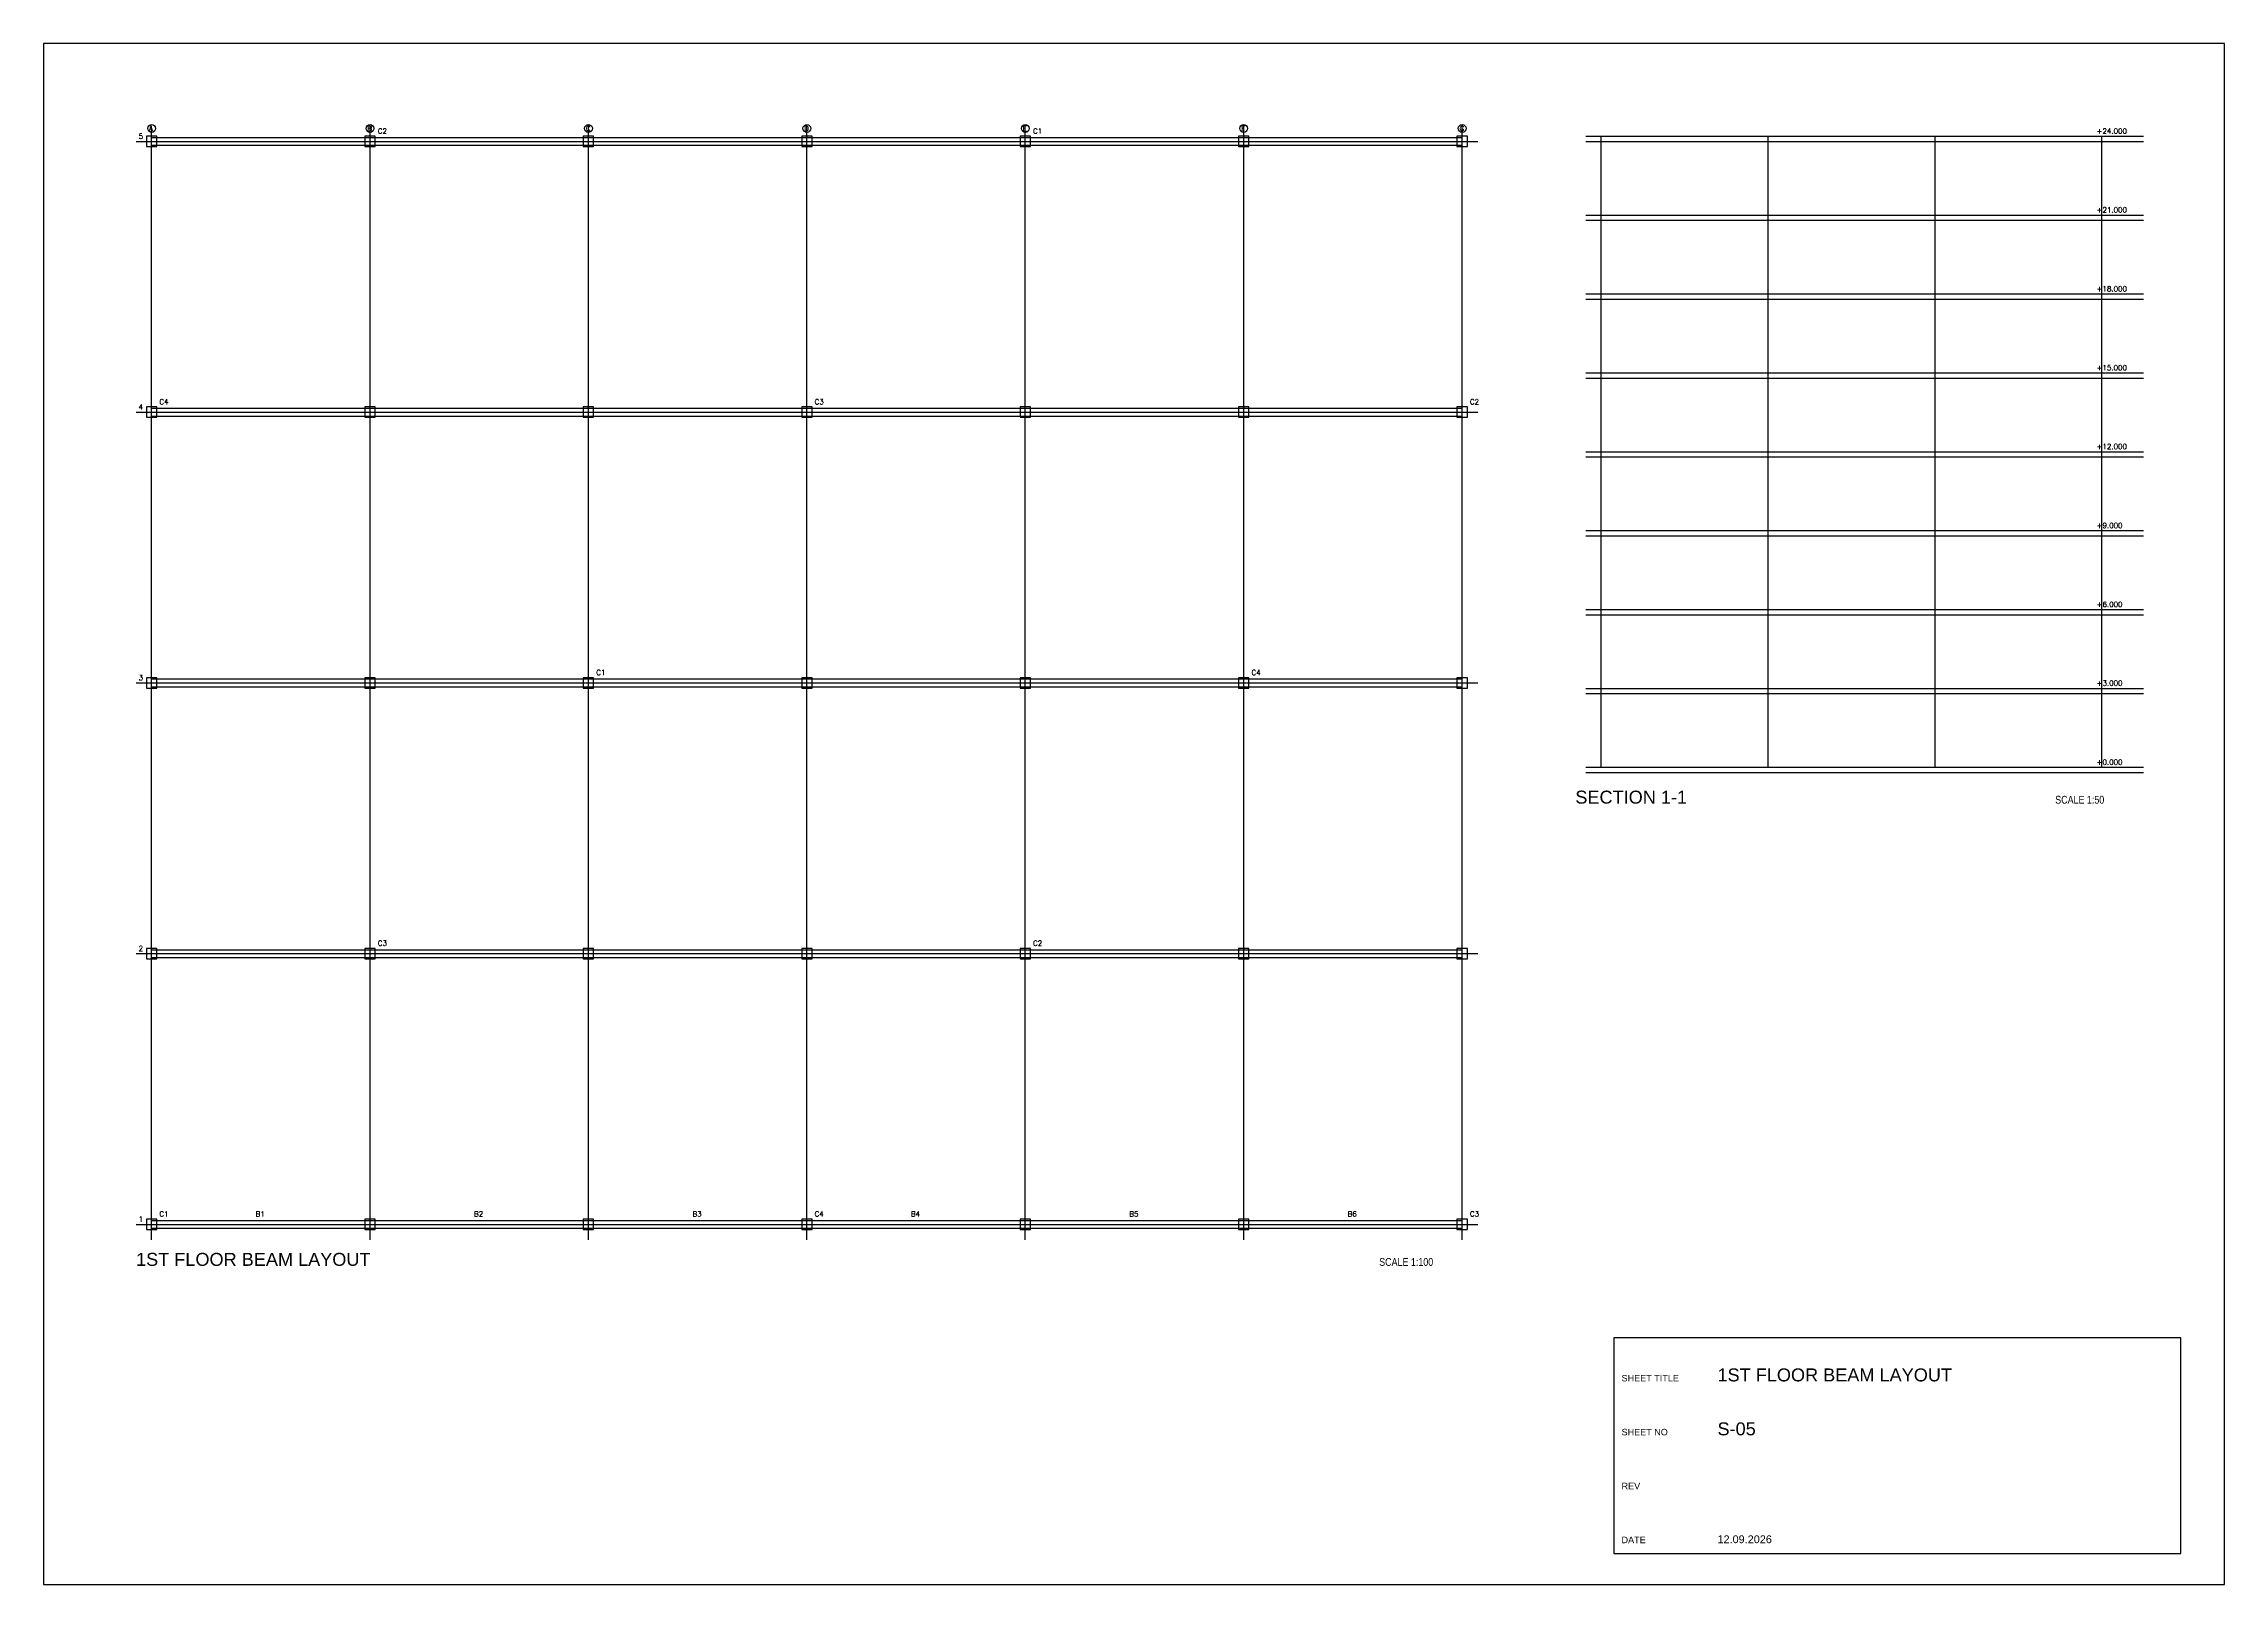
# Model space of a CAD drawing. Header units: millimetres. Extents: x 0 to 12841, y 0 to 594.
# Drawn here: x 4000 to 4841, y 0 to 594 of the extents above; entities that cross this region are included whole.
import ezdxf

# ---------------------------------------------------------------- set-up
doc = ezdxf.new("R2010")
doc.units = ezdxf.units.MM
for name, color, linetype in [('BEAM', 7, 'Continuous'), ('COLUMN', 7, 'Continuous'), ('FRAME', 7, 'Continuous'), ('GRID', 7, 'Continuous'), ('LEVEL', 7, 'Continuous'), ('SECTION', 7, 'Continuous'), ('TITLE', 7, 'Continuous'), ('TITLES', 7, 'Continuous')]:
    doc.layers.add(name, color=color, linetype=linetype)
doc.styles.add('Arial', font='arial.ttf')
doc.styles.add('ROMANS', font='romans.shx')
doc.styles.add('SWISSC', font='swissc.ttf')

msp = doc.modelspace()

# ---------------------------------------------------------------- linework, layer by layer
at = {"layer": 'BEAM'}
for p, q in [((4041.64, 557.8), (4113.84, 557.8)), ((4113.84, 557.8), (4186.05, 557.8)), ((4186.05, 557.8), (4258.25, 557.8)), ((4258.25, 557.8), (4330.45, 557.8)), ((4330.45, 557.8), (4402.65, 557.8)), ((4402.65, 557.8), (4474.86, 557.8)), ((4474.86, 557.8), (4547.06, 557.8)), ((4041.64, 554.8), (4113.84, 554.8)), ((4113.84, 554.8), (4186.05, 554.8)), ((4186.05, 554.8), (4258.25, 554.8)), ((4258.25, 554.8), (4330.45, 554.8)), ((4330.45, 554.8), (4402.65, 554.8)), ((4402.65, 554.8), (4474.86, 554.8)), ((4474.86, 554.8), (4547.06, 554.8)), ((4041.64, 453.43), (4113.84, 453.43)), ((4041.64, 450.43), (4113.84, 450.43)), ((4113.84, 453.43), (4186.05, 453.43)), ((4113.84, 450.43), (4186.05, 450.43)), ((4186.05, 453.43), (4258.25, 453.43)), ((4186.05, 450.43), (4258.25, 450.43)), ((4258.25, 453.43), (4330.45, 453.43)), ((4258.25, 450.43), (4330.45, 450.43)), ((4330.45, 453.43), (4402.65, 453.43)), ((4330.45, 450.43), (4402.65, 450.43)), ((4402.65, 453.43), (4474.86, 453.43)), ((4402.65, 450.43), (4474.86, 450.43)), ((4474.86, 453.43), (4547.06, 453.43)), ((4474.86, 450.43), (4547.06, 450.43)), ((4041.64, 349.05), (4113.84, 349.05)), ((4041.64, 346.05), (4113.84, 346.05)), ((4113.84, 349.05), (4186.05, 349.05)), ((4113.84, 346.05), (4186.05, 346.05)), ((4186.05, 349.05), (4258.25, 349.05)), ((4186.05, 346.05), (4258.25, 346.05)), ((4258.25, 349.05), (4330.45, 349.05)), ((4258.25, 346.05), (4330.45, 346.05)), ((4330.45, 349.05), (4402.65, 349.05)), ((4330.45, 346.05), (4402.65, 346.05)), ((4402.65, 349.05), (4474.86, 349.05)), ((4402.65, 346.05), (4474.86, 346.05)), ((4474.86, 349.05), (4547.06, 349.05)), ((4474.86, 346.05), (4547.06, 346.05)), ((4041.64, 244.68), (4113.84, 244.68)), ((4113.84, 244.68), (4186.05, 244.68)), ((4186.05, 244.68), (4258.25, 244.68)), ((4258.25, 244.68), (4330.45, 244.68)), ((4330.45, 244.68), (4402.65, 244.68)), ((4402.65, 244.68), (4474.86, 244.68)), ((4474.86, 244.68), (4547.06, 244.68)), ((4041.64, 241.68), (4113.84, 241.68)), ((4113.84, 241.68), (4186.05, 241.68)), ((4186.05, 241.68), (4258.25, 241.68)), ((4258.25, 241.68), (4330.45, 241.68)), ((4330.45, 241.68), (4402.65, 241.68)), ((4402.65, 241.68), (4474.86, 241.68)), ((4474.86, 241.68), (4547.06, 241.68)), ((4041.64, 140.3), (4113.84, 140.3)), ((4041.64, 137.3), (4113.84, 137.3)), ((4113.84, 140.3), (4186.05, 140.3)), ((4113.84, 137.3), (4186.05, 137.3)), ((4186.05, 140.3), (4258.25, 140.3)), ((4186.05, 137.3), (4258.25, 137.3)), ((4258.25, 140.3), (4330.45, 140.3)), ((4258.25, 137.3), (4330.45, 137.3)), ((4330.45, 140.3), (4402.65, 140.3)), ((4330.45, 137.3), (4402.65, 137.3)), ((4402.65, 140.3), (4474.86, 140.3)), ((4402.65, 137.3), (4474.86, 137.3)), ((4474.86, 140.3), (4547.06, 140.3)), ((4474.86, 137.3), (4547.06, 137.3))]:
    msp.add_line(p, q, dxfattribs=at)
at = {"layer": 'COLUMN'}
for points in [[(4039.64, 554.3), (4043.64, 554.3), (4043.64, 558.3), (4039.64, 558.3)], [(4123.88, 554.3), (4127.88, 554.3), (4127.88, 558.3), (4123.88, 558.3)], [(4208.11, 554.3), (4212.11, 554.3), (4212.11, 558.3), (4208.11, 558.3)], [(4292.35, 554.3), (4296.35, 554.3), (4296.35, 558.3), (4292.35, 558.3)], [(4376.59, 554.3), (4380.59, 554.3), (4380.59, 558.3), (4376.59, 558.3)], [(4460.82, 554.3), (4464.82, 554.3), (4464.82, 558.3), (4460.82, 558.3)], [(4545.06, 554.3), (4549.06, 554.3), (4549.06, 558.3), (4545.06, 558.3)], [(4039.64, 449.93), (4043.64, 449.93), (4043.64, 453.93), (4039.64, 453.93)], [(4123.88, 449.93), (4127.88, 449.93), (4127.88, 453.93), (4123.88, 453.93)], [(4208.11, 449.93), (4212.11, 449.93), (4212.11, 453.93), (4208.11, 453.93)], [(4292.35, 449.93), (4296.35, 449.93), (4296.35, 453.93), (4292.35, 453.93)], [(4376.59, 449.93), (4380.59, 449.93), (4380.59, 453.93), (4376.59, 453.93)], [(4460.82, 449.93), (4464.82, 449.93), (4464.82, 453.93), (4460.82, 453.93)], [(4545.06, 449.93), (4549.06, 449.93), (4549.06, 453.93), (4545.06, 453.93)], [(4039.64, 345.55), (4043.64, 345.55), (4043.64, 349.55), (4039.64, 349.55)], [(4123.88, 345.55), (4127.88, 345.55), (4127.88, 349.55), (4123.88, 349.55)], [(4208.11, 345.55), (4212.11, 345.55), (4212.11, 349.55), (4208.11, 349.55)], [(4292.35, 345.55), (4296.35, 345.55), (4296.35, 349.55), (4292.35, 349.55)], [(4376.59, 345.55), (4380.59, 345.55), (4380.59, 349.55), (4376.59, 349.55)], [(4460.82, 345.55), (4464.82, 345.55), (4464.82, 349.55), (4460.82, 349.55)], [(4545.06, 345.55), (4549.06, 345.55), (4549.06, 349.55), (4545.06, 349.55)], [(4039.64, 241.18), (4043.64, 241.18), (4043.64, 245.18), (4039.64, 245.18)], [(4123.88, 241.18), (4127.88, 241.18), (4127.88, 245.18), (4123.88, 245.18)], [(4208.11, 241.18), (4212.11, 241.18), (4212.11, 245.18), (4208.11, 245.18)], [(4292.35, 241.18), (4296.35, 241.18), (4296.35, 245.18), (4292.35, 245.18)], [(4376.59, 241.18), (4380.59, 241.18), (4380.59, 245.18), (4376.59, 245.18)], [(4460.82, 241.18), (4464.82, 241.18), (4464.82, 245.18), (4460.82, 245.18)], [(4545.06, 241.18), (4549.06, 241.18), (4549.06, 245.18), (4545.06, 245.18)], [(4039.64, 136.8), (4043.64, 136.8), (4043.64, 140.8), (4039.64, 140.8)], [(4123.88, 136.8), (4127.88, 136.8), (4127.88, 140.8), (4123.88, 140.8)], [(4208.11, 136.8), (4212.11, 136.8), (4212.11, 140.8), (4208.11, 140.8)], [(4292.35, 136.8), (4296.35, 136.8), (4296.35, 140.8), (4292.35, 140.8)], [(4376.59, 136.8), (4380.59, 136.8), (4380.59, 140.8), (4376.59, 140.8)], [(4460.82, 136.8), (4464.82, 136.8), (4464.82, 140.8), (4460.82, 140.8)], [(4545.06, 136.8), (4549.06, 136.8), (4549.06, 140.8), (4545.06, 140.8)]]:
    msp.add_lwpolyline(points, close=True, dxfattribs=at)
at = {"layer": 'FRAME'}
msp.add_lwpolyline([(4000, 0), (4841, 0), (4841, 594), (4000, 594)], close=True, dxfattribs=at)
at = {"layer": 'GRID'}
for p, q in [((4035.64, 556.3), (4109.56, 556.3)), ((4041.64, 490.72), (4041.64, 562.3)), ((4109.56, 556.3), (4183.47, 556.3)), ((4125.88, 490.72), (4125.88, 562.3)), ((4183.47, 556.3), (4257.39, 556.3)), ((4210.11, 490.72), (4210.11, 562.3)), ((4257.39, 556.3), (4331.31, 556.3)), ((4294.35, 490.72), (4294.35, 562.3)), ((4331.31, 556.3), (4405.23, 556.3)), ((4378.59, 490.72), (4378.59, 562.3)), ((4405.23, 556.3), (4479.14, 556.3)), ((4462.82, 490.72), (4462.82, 562.3)), ((4479.14, 556.3), (4553.06, 556.3)), ((4547.06, 490.72), (4547.06, 562.3)), ((4041.64, 419.13), (4041.64, 490.72)), ((4125.88, 419.13), (4125.88, 490.72)), ((4210.11, 419.13), (4210.11, 490.72)), ((4294.35, 419.13), (4294.35, 490.72)), ((4378.59, 419.13), (4378.59, 490.72)), ((4462.82, 419.13), (4462.82, 490.72)), ((4547.06, 419.13), (4547.06, 490.72)), ((4035.64, 451.93), (4109.56, 451.93)), ((4109.56, 451.93), (4183.47, 451.93)), ((4183.47, 451.93), (4257.39, 451.93)), ((4257.39, 451.93), (4331.31, 451.93)), ((4331.31, 451.93), (4405.23, 451.93)), ((4405.23, 451.93), (4479.14, 451.93)), ((4479.14, 451.93), (4553.06, 451.93)), ((4041.64, 347.55), (4041.64, 419.13)), ((4125.88, 347.55), (4125.88, 419.13)), ((4210.11, 347.55), (4210.11, 419.13)), ((4294.35, 347.55), (4294.35, 419.13)), ((4378.59, 347.55), (4378.59, 419.13)), ((4462.82, 347.55), (4462.82, 419.13)), ((4547.06, 347.55), (4547.06, 419.13)), ((4035.64, 347.55), (4109.56, 347.55)), ((4041.64, 275.97), (4041.64, 347.55)), ((4109.56, 347.55), (4183.47, 347.55)), ((4125.88, 275.97), (4125.88, 347.55)), ((4183.47, 347.55), (4257.39, 347.55)), ((4210.11, 275.97), (4210.11, 347.55)), ((4257.39, 347.55), (4331.31, 347.55)), ((4294.35, 275.97), (4294.35, 347.55)), ((4331.31, 347.55), (4405.23, 347.55)), ((4378.59, 275.97), (4378.59, 347.55)), ((4405.23, 347.55), (4479.14, 347.55)), ((4462.82, 275.97), (4462.82, 347.55)), ((4479.14, 347.55), (4553.06, 347.55)), ((4547.06, 275.97), (4547.06, 347.55)), ((4041.64, 204.38), (4041.64, 275.97)), ((4125.88, 204.38), (4125.88, 275.97)), ((4210.11, 204.38), (4210.11, 275.97)), ((4294.35, 204.38), (4294.35, 275.97)), ((4378.59, 204.38), (4378.59, 275.97)), ((4462.82, 204.38), (4462.82, 275.97)), ((4547.06, 204.38), (4547.06, 275.97)), ((4035.64, 243.18), (4109.56, 243.18)), ((4109.56, 243.18), (4183.47, 243.18)), ((4183.47, 243.18), (4257.39, 243.18)), ((4257.39, 243.18), (4331.31, 243.18)), ((4331.31, 243.18), (4405.23, 243.18)), ((4405.23, 243.18), (4479.14, 243.18)), ((4479.14, 243.18), (4553.06, 243.18)), ((4041.64, 132.8), (4041.64, 204.38)), ((4125.88, 132.8), (4125.88, 204.38)), ((4210.11, 132.8), (4210.11, 204.38)), ((4294.35, 132.8), (4294.35, 204.38)), ((4378.59, 132.8), (4378.59, 204.38)), ((4462.82, 132.8), (4462.82, 204.38)), ((4547.06, 132.8), (4547.06, 204.38)), ((4035.64, 138.8), (4109.56, 138.8)), ((4109.56, 138.8), (4183.47, 138.8)), ((4183.47, 138.8), (4257.39, 138.8)), ((4257.39, 138.8), (4331.31, 138.8)), ((4331.31, 138.8), (4405.23, 138.8)), ((4405.23, 138.8), (4479.14, 138.8)), ((4479.14, 138.8), (4553.06, 138.8))]:
    msp.add_line(p, q, dxfattribs=at)
for centre in [(4041.64, 561.3), (4125.88, 561.3), (4210.11, 561.3), (4294.35, 561.3), (4378.59, 561.3), (4462.82, 561.3), (4547.06, 561.3)]:
    msp.add_circle(centre, 1.5, dxfattribs=at)
at = {"layer": 'SECTION'}
for p, q in [((4594.7, 558.3), (4666.39, 558.3)), ((4594.7, 556.3), (4666.39, 556.3)), ((4600.7, 497.48), (4600.7, 558.3)), ((4665.06, 497.48), (4665.06, 558.3)), ((4666.39, 558.3), (4738.08, 558.3)), ((4666.39, 556.3), (4738.08, 556.3)), ((4729.41, 497.48), (4729.41, 558.3)), ((4738.08, 558.3), (4809.77, 558.3)), ((4738.08, 556.3), (4809.77, 556.3)), ((4793.77, 497.48), (4793.77, 558.3)), ((4594.7, 527.89), (4666.39, 527.89)), ((4594.7, 525.89), (4666.39, 525.89)), ((4666.39, 527.89), (4738.08, 527.89)), ((4666.39, 525.89), (4738.08, 525.89)), ((4738.08, 527.89), (4809.77, 527.89)), ((4738.08, 525.89), (4809.77, 525.89)), ((4594.7, 497.48), (4666.39, 497.48)), ((4600.7, 436.65), (4600.7, 497.48)), ((4665.06, 436.65), (4665.06, 497.48)), ((4666.39, 497.48), (4738.08, 497.48)), ((4729.41, 436.65), (4729.41, 497.48)), ((4738.08, 497.48), (4809.77, 497.48)), ((4793.77, 436.65), (4793.77, 497.48)), ((4594.7, 495.48), (4666.39, 495.48)), ((4666.39, 495.48), (4738.08, 495.48)), ((4738.08, 495.48), (4809.77, 495.48)), ((4594.7, 467.06), (4666.39, 467.06)), ((4594.7, 465.06), (4666.39, 465.06)), ((4666.39, 467.06), (4738.08, 467.06)), ((4666.39, 465.06), (4738.08, 465.06)), ((4738.08, 467.06), (4809.77, 467.06)), ((4738.08, 465.06), (4809.77, 465.06)), ((4594.7, 436.65), (4666.39, 436.65)), ((4594.7, 434.65), (4666.39, 434.65)), ((4600.7, 375.82), (4600.7, 436.65)), ((4665.06, 375.82), (4665.06, 436.65)), ((4666.39, 436.65), (4738.08, 436.65)), ((4666.39, 434.65), (4738.08, 434.65)), ((4729.41, 375.82), (4729.41, 436.65)), ((4738.08, 436.65), (4809.77, 436.65)), ((4738.08, 434.65), (4809.77, 434.65)), ((4793.77, 375.82), (4793.77, 436.65)), ((4594.7, 406.24), (4666.39, 406.24)), ((4594.7, 404.24), (4666.39, 404.24)), ((4666.39, 406.24), (4738.08, 406.24)), ((4666.39, 404.24), (4738.08, 404.24)), ((4738.08, 406.24), (4809.77, 406.24)), ((4738.08, 404.24), (4809.77, 404.24)), ((4594.7, 375.82), (4666.39, 375.82)), ((4594.7, 373.82), (4666.39, 373.82)), ((4600.7, 315), (4600.7, 375.82)), ((4665.06, 315), (4665.06, 375.82)), ((4666.39, 375.82), (4738.08, 375.82)), ((4666.39, 373.82), (4738.08, 373.82)), ((4729.41, 315), (4729.41, 375.82)), ((4738.08, 375.82), (4809.77, 375.82)), ((4738.08, 373.82), (4809.77, 373.82)), ((4793.77, 315), (4793.77, 375.82)), ((4594.7, 345.41), (4666.39, 345.41)), ((4666.39, 345.41), (4738.08, 345.41)), ((4738.08, 345.41), (4809.77, 345.41)), ((4594.7, 343.41), (4666.39, 343.41)), ((4666.39, 343.41), (4738.08, 343.41)), ((4738.08, 343.41), (4809.77, 343.41)), ((4594.7, 315), (4666.39, 315)), ((4594.7, 313), (4666.39, 313)), ((4666.39, 315), (4738.08, 315)), ((4666.39, 313), (4738.08, 313)), ((4738.08, 315), (4809.77, 315)), ((4738.08, 313), (4809.77, 313))]:
    msp.add_line(p, q, dxfattribs=at)
at = {"layer": 'TITLE'}
for p, q in [((4678.41, 95.04), (4605.52, 95.04)), ((4605.52, 95.04), (4605.52, 53.46)), ((4751.29, 95.04), (4678.41, 95.04)), ((4824.18, 95.04), (4751.29, 95.04)), ((4824.18, 53.46), (4824.18, 95.04)), ((4605.52, 53.46), (4605.52, 11.88)), ((4824.18, 11.88), (4824.18, 53.46)), ((4605.52, 11.88), (4678.41, 11.88)), ((4678.41, 11.88), (4751.29, 11.88)), ((4751.29, 11.88), (4824.18, 11.88))]:
    msp.add_line(p, q, dxfattribs=at)

# ---------------------------------------------------------------- texts
at = {"layer": 'BEAM', "style": 'ROMANS'}
for s, p in [('B1', (4081.76, 141.8)), ('B2', (4165.99, 141.8)), ('B3', (4250.23, 141.8)), ('B4', (4334.47, 141.8)), ('B5', (4418.7, 141.8)), ('B6', (4502.94, 141.8))]:
    msp.add_text(s, height=2, dxfattribs=at).set_placement(p)
at = {"layer": 'COLUMN', "style": 'ROMANS'}
for s, p in [('C2', (4128.88, 559.3)), ('C1', (4381.59, 559.3)), ('C4', (4044.64, 454.93)), ('C3', (4297.35, 454.93)), ('C2', (4550.06, 454.93)), ('C1', (4213.11, 350.55)), ('C4', (4465.82, 350.55)), ('C3', (4128.88, 246.18)), ('C2', (4381.59, 246.18)), ('C1', (4044.64, 141.8)), ('C4', (4297.35, 141.8)), ('C3', (4550.06, 141.8))]:
    msp.add_text(s, height=2, dxfattribs=at).set_placement(p)
at = {"layer": 'GRID', "style": 'ROMANS'}
for s, p in [('5', (4036.64, 557.3)), ('A', (4040.64, 560.3)), ('B', (4124.88, 560.3)), ('C', (4209.11, 560.3)), ('D', (4293.35, 560.3)), ('E', (4377.59, 560.3)), ('F', (4461.82, 560.3)), ('G', (4546.06, 560.3)), ('4', (4036.64, 452.93)), ('3', (4036.64, 348.55)), ('2', (4036.64, 244.18)), ('1', (4036.64, 139.8))]:
    msp.add_text(s, height=2, dxfattribs=at).set_placement(p)
at = {"layer": 'LEVEL', "style": 'ROMANS'}
for s, p in [('+24.000', (4791.77, 559.3)), ('+21.000', (4791.77, 528.89)), ('+18.000', (4791.77, 498.48)), ('+15.000', (4791.77, 468.06)), ('+12.000', (4791.77, 437.65)), ('+9.000', (4791.77, 407.24)), ('+6.000', (4791.77, 376.82)), ('+3.000', (4791.77, 346.41)), ('+0.000', (4791.77, 316))]:
    msp.add_text(s, height=2, dxfattribs=at).set_placement(p)
at = {"layer": 'TITLE', "style": 'Arial'}
for s, height, p in [('SHEET TITLE', 2.5, (4608.52, 78.25)), ('1ST FLOOR BEAM LAYOUT', 5, (4645.52, 78.25)), ('SHEET NO', 2.5, (4608.52, 57.46)), ('S-05', 5, (4645.52, 57.46)), ('REV', 2.5, (4608.52, 36.67)), ('DATE', 2.5, (4608.52, 15.88)), ('12.09.2026', 3, (4645.52, 15.88))]:
    msp.add_text(s, height=height, dxfattribs=at).set_placement(p)
at = {"layer": 'TITLES'}
for s, height, style, p in [('SECTION 1-1', 5, 'Arial', (4590.7, 301)), ('SCALE 1:50', 3, 'SWISSC', (4775.77, 301)), ('1ST FLOOR BEAM LAYOUT', 5, 'Arial', (4035.64, 122.8)), ('SCALE 1:100', 3, 'SWISSC', (4515.06, 122.8))]:
    msp.add_text(s, height=height, dxfattribs=dict(at, style=style)).set_placement(p)

doc.saveas('drawing.dxf')
